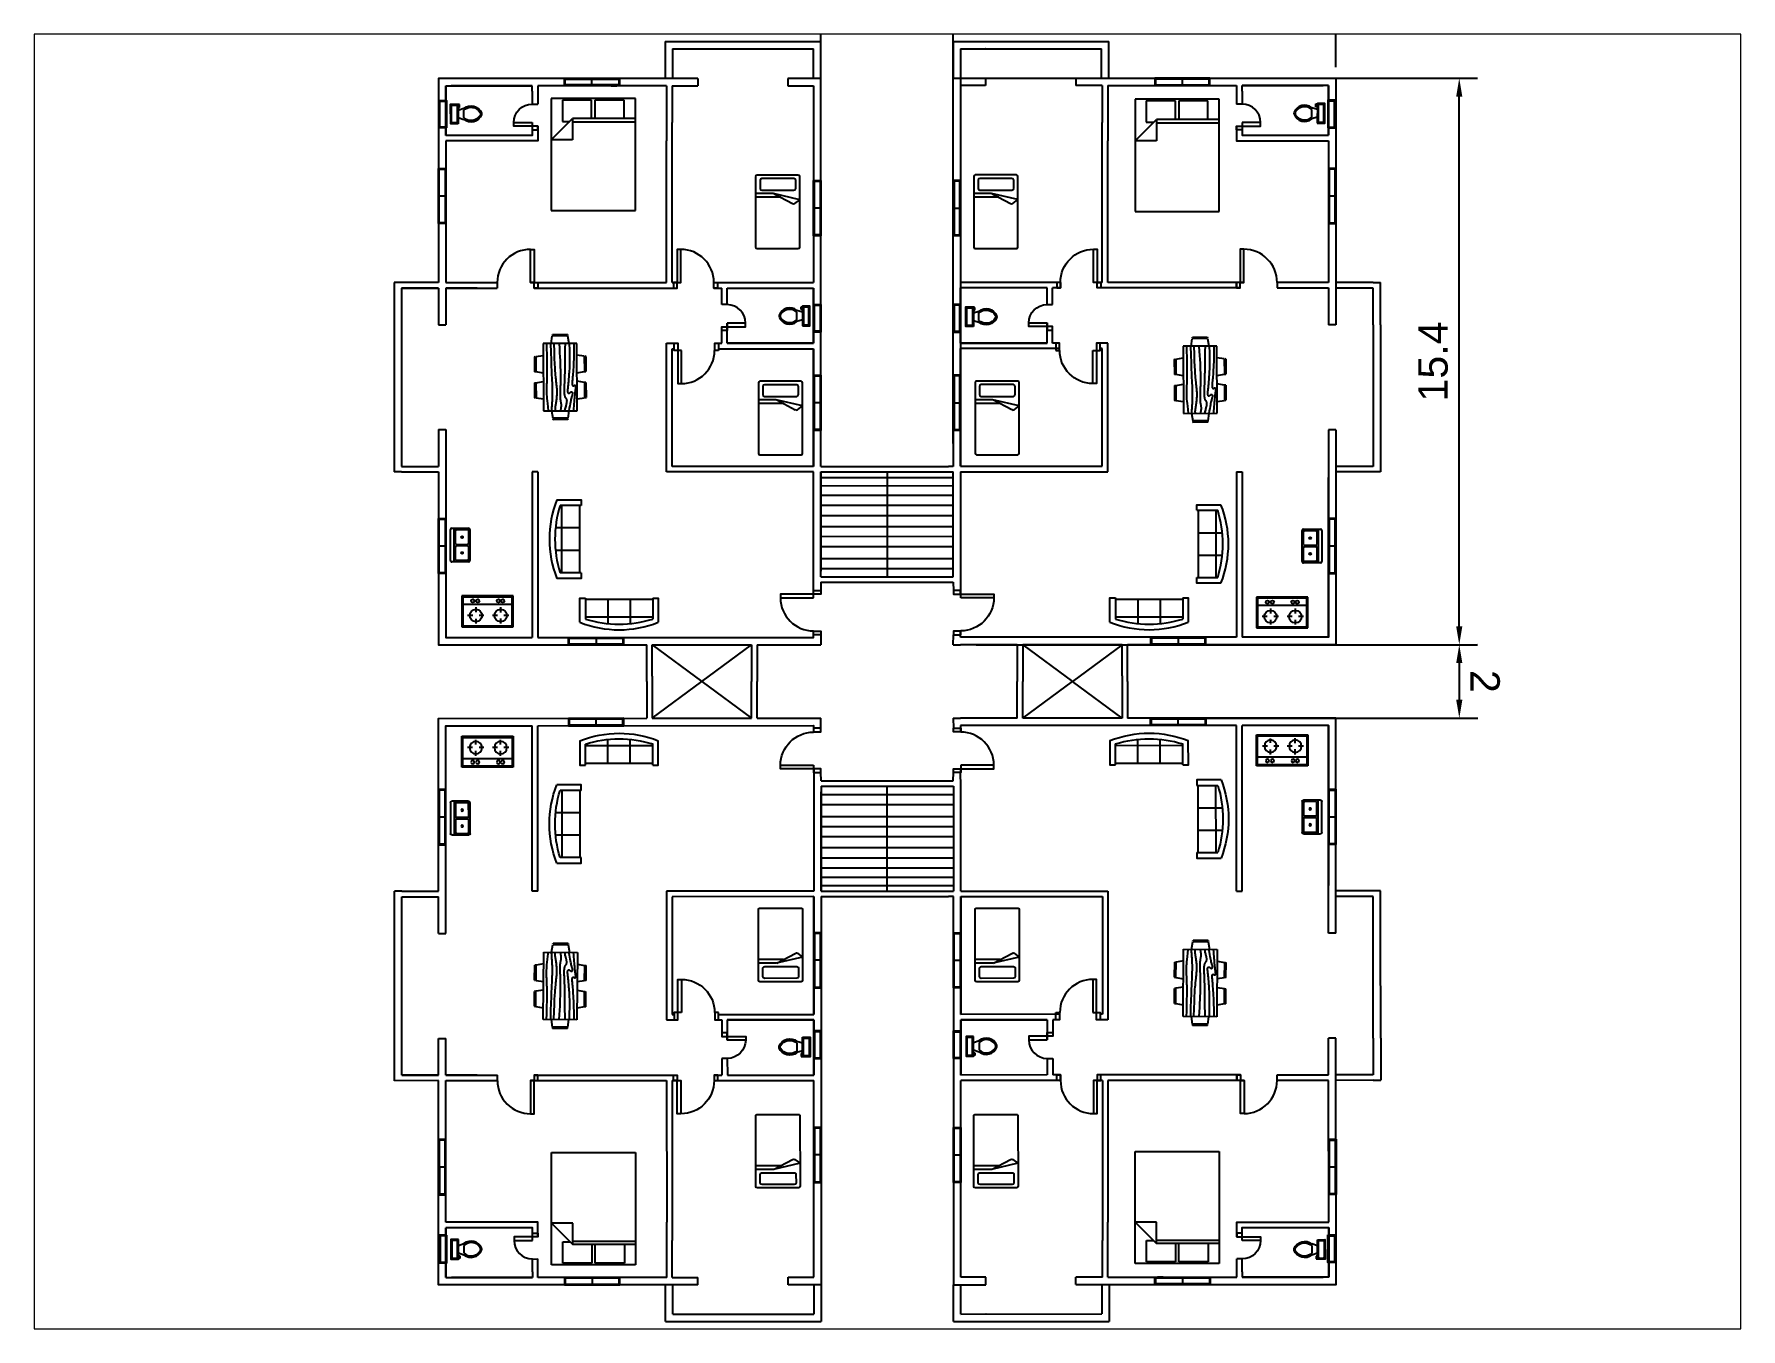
# Paper-space layout 'Layout1' of a CAD drawing. Header units: millimetres. Extents: x 26 to 231, y 20 to 176.
# The model-space entities are those that its viewports show. They can reach past a viewport. Long polylines and large blocks are cut down to what shows.
import ezdxf

# ---------------------------------------------------------------- set-up
doc = ezdxf.new("R2010")
doc.units = ezdxf.units.MM
doc.layers.add('Door', color=6, linetype='Continuous')
doc.layers.add('Window', color=30, linetype='Continuous')
doc.styles.get("Standard").update_dxf_attribs({"font": 'arial.ttf'})
doc.dimstyles.new('ISO-25', dxfattribs={"dimtxt": 2.5, "dimasz": 2.5, "dimexe": 1.25, "dimexo": 0.625, "dimtad": 1, "dimdsep": 46, "dimtxsty": 'Standard', "dimcen": 2.5, "dimadec": 0, "dimazin": 0, "dimtfac": 1, "dimtmove": 0, "dimatfit": 3, "dimfxl": 1, "dimarcsym": 0})

psp = doc.layouts.get("Layout1")

msp = doc.modelspace()

# ---------------------------------------------------------------- blocks, each defined once
blk = doc.blocks.new('door 1')
at = {"layer": 'Door'}
for points in [[(-1, 1.05), (-1.1, 1.05), (-1.1, 0.15), (-1, 0.15)], [(-1.1, 0.15), (-1.2, 0.15), (-1.2, 0), (-1.1, 0)], [(-0.1, 0.15), (0, 0.15), (0, 0), (-0.1, 0)]]:
    blk.add_lwpolyline(points, close=True, dxfattribs=at)
blk.add_arc((-1, 0.15), 0.9, 0, 90, dxfattribs=at)
blk = doc.blocks.new('door1')
at = {"layer": 'Door'}
for points in [[(-0.2, 0.2), (-0.1, 0.2), (-0.1, 1.1), (-0.2, 1.1)], [(-1.205, 0.2), (-1.105, 0.2), (-1.105, 0), (-1.205, 0)], [(-0.1, 0.2), (0, 0.2), (0, 0), (-0.1, 0)]]:
    blk.add_lwpolyline(points, close=True, dxfattribs=at)
blk.add_arc((-0.2, 0.2), 0.9, 90, 180, dxfattribs=at)
blk = doc.blocks.new('door 2')
at = {"xscale": -1}
blk.add_blockref('door1', (-1.205, 0), dxfattribs=at)
blk = doc.blocks.new('b door')
at = {"layer": 'Door'}
for points in [[(-0.2, 0.15), (-0.1, 0.15), (-0.1, 0.65), (-0.2, 0.65)], [(-0.1, 0.15), (0, 0.15), (0, 0), (-0.1, 0)]]:
    blk.add_lwpolyline(points, close=True, dxfattribs=at)
blk.add_arc((-0.2, 0.15), 0.5, 90, 180, dxfattribs=at)
blk = doc.blocks.new('window')
at = {"layer": 'Window'}
for points in [[(-1.5, 0.2), (0, 0.2), (0, 0), (-1.5, 0)], [(-1.48, 0.18), (-0.02, 0.18), (-0.02, 0.02), (-1.48, 0.02)]]:
    blk.add_lwpolyline(points, close=True, dxfattribs=at)
blk.add_lwpolyline([(-0.75, 0.02), (-0.75, 0.18)], dxfattribs=at)
blk = doc.blocks.new('window 1')
blk.add_blockref('window', (0, 0))
blk = doc.blocks.new('small window')
at = {"layer": 'Window'}
for points in [[(0, -0.75), (-0.2, -0.75), (-0.2, 0), (0, 0)], [(-0.02, -0.73), (-0.18, -0.73), (-0.18, -0.02), (-0.02, -0.02)]]:
    blk.add_lwpolyline(points, close=True, dxfattribs=at)
blk = doc.blocks.new('Bed - Queen')
at = {"linetype": 'Continuous'}
for p, q in [((0, -80.00003), (0, 0)), ((0, 0), (59.99999, 0)), ((59.99999, 0), (59.99999, -80.00003)), ((7.99999, -1.2), (28.79998, -1.2)), ((7.99999, -14.4), (7.99999, -1.2)), ((28.79998, -1.2), (28.79998, -14.4)), ((31.19999, -1.2), (51.99999, -1.2)), ((31.19999, -14.4), (31.19999, -1.2)), ((51.99999, -1.2), (51.99999, -16.4)), ((0, -14.4), (44.8, -14.4)), ((44.8, -16.8), (0, -16.8)), ((59.99999, -29.6), (44.8, -14.4)), ((44.8, -14.4), (44.8, -29.6)), ((51.99999, -16.4), (46.79936, -16.4)), ((44.8, -29.6), (59.99999, -29.6)), ((59.99999, -80.00003), (0, -80.00003))]:
    blk.add_line(p, q, dxfattribs=at)
blk = doc.blocks.new('Dining Set - 36 x 72 in.')
at = {"linetype": 'Continuous'}
for p, q in [((-22.2343, 26.00059), (-23.4847, 17.99762)), ((-22.2304, 26), (-5.7608, 26)), ((-22, 27.5), (-22.1562, 26.50042)), ((-5.8416, 26.5), (-22.1534, 26.5)), ((-22, 27.5), (-6, 27.5)), ((-5.8437, 26.49966), (-6, 27.5)), ((-4.5152, 17.99762), (-5.7655, 25.99926)), ((5.7657, 26.00059), (4.5153, 17.99762)), ((5.7696, 26), (22.2392, 26)), ((6, 27.5), (5.8438, 26.50042)), ((22.1584, 26.5), (5.8466, 26.5)), ((6, 27.5), (22, 27.5)), ((22.1563, 26.49966), (22, 27.5)), ((23.4848, 17.99762), (22.2345, 25.99926)), ((-45.5, 8), (-44.5004, 8.15617)), ((-45.5, 8), (-45.5, -8)), ((-44.5, -8.15843), (-44.5, 8.15338)), ((-44.0006, 8.23428), (-35.9976, 9.48474)), ((-44, 8.23041), (-44, -8.23915)), ((36, 18), (-36, 18)), ((-36, 18), (-36, -18)), ((44.0006, 8.23428), (35.9976, 9.48474)), ((36, -18), (36, 18)), ((44, 8.23041), (44, -8.23915)), ((44.5, -8.15843), (44.5, 8.15338)), ((45.5, 8), (44.5005, 8.15617)), ((45.5, 8), (45.5, -8)), ((-44.4997, -8.15631), (-45.5, -8)), ((-35.9976, -9.48476), (-43.9993, -8.2345)), ((-36, -18), (36, -18)), ((-22.2343, -26.0006), (-23.4847, -17.99762)), ((-4.5152, -17.99762), (-5.7655, -25.99928)), ((5.7657, -26.0006), (4.5153, -17.99762)), ((23.4848, -17.99762), (22.2345, -25.99928)), ((35.9976, -9.48476), (43.9993, -8.2345)), ((44.4997, -8.15631), (45.5, -8)), ((-22.2304, -26), (-5.7608, -26)), ((-22, -27.5), (-22.1562, -26.50044)), ((-5.8416, -26.5), (-22.1534, -26.5)), ((-22, -27.5), (-6, -27.5)), ((-5.8437, -26.49967), (-6, -27.5)), ((5.7696, -26), (22.2392, -26)), ((6, -27.5), (5.8438, -26.50044)), ((22.1584, -26.5), (5.8466, -26.5)), ((6, -27.5), (22, -27.5)), ((22.1563, -26.49967), (22, -27.5))]:
    blk.add_line(p, q, dxfattribs=at)
for points in [[(-36, 15), (-31.1772, 14.97754), (-26.8079, 14.91406), (-22.8538, 14.81543), (-19.276, 14.6875), (-16.0362, 14.53613), (-13.0957, 14.36718), (-10.4159, 14.18652), (-7.9583, 14), (-5.6904, 13.81315), (-3.6035, 13.63021), (-1.6954, 13.45508), (0.0365, 13.29166), (1.5945, 13.14388), (2.9811, 13.01562), (4.1988, 12.9108), (5.25, 12.83333), (6.1393, 12.78613), (6.8802, 12.76823), (7.4883, 12.77767), (7.9792, 12.8125), (8.3685, 12.87077), (8.6719, 12.95052), (8.9049, 13.0498), (9.0833, 13.16666), (9.2205, 13.29899), (9.3216, 13.44401), (9.3895, 13.59879), (9.4271, 13.76041), (9.4373, 13.92594), (9.4232, 14.09245), (9.3875, 14.257), (9.3333, 14.41666), (9.2638, 14.56917), (9.1836, 14.71484), (9.0975, 14.85465), (9.0104, 14.98958), (8.9272, 15.1206), (8.8529, 15.2487), (8.7922, 15.37483), (8.75, 15.5), (8.7305, 15.62467), (8.7344, 15.74739), (8.7617, 15.86621), (8.8125, 15.97916), (8.8867, 16.08431), (8.9844, 16.17968), (9.1055, 16.26334), (9.25, 16.33333), (9.4189, 16.38802), (9.6172, 16.42708), (9.8506, 16.45052), (10.125, 16.45833), (10.4463, 16.45052), (10.8203, 16.42708), (11.2529, 16.38802), (11.75, 16.33333), (12.3184, 16.26318), (12.9694, 16.17838), (13.7151, 16.07991), (14.5677, 15.96875), (15.5395, 15.84586), (16.6426, 15.71224), (17.8893, 15.56884), (19.2917, 15.41666), (20.859, 15.25667), (22.5879, 15.08984), (24.4721, 14.91715), (26.5052, 14.73958), (28.6809, 14.5581), (30.9929, 14.3737), (33.4347, 14.18733), (36, 14)], [(-36, 10), (-28.9766, 10.14274), (-23.1725, 10.20442), (-18.4241, 10.19775), (-14.5677, 10.13541), (-11.4399, 10.03011), (-8.877, 9.89453), (-6.7154, 9.74137), (-4.7917, 9.58333), (-2.9698, 9.43082), (-1.2246, 9.28515), (0.4415, 9.14534), (2.026, 9.01041), (3.5266, 8.87939), (4.9408, 8.7513), (6.266, 8.62516), (7.5, 8.5), (8.6411, 8.37549), (9.6914, 8.2539), (10.6538, 8.13818), (11.5312, 8.03125), (12.3267, 7.93603), (13.043, 7.85547), (13.6831, 7.79248), (14.25, 7.75), (14.7471, 7.7303), (15.1797, 7.73307), (15.5537, 7.75732), (15.875, 7.80208), (16.1494, 7.86637), (16.3828, 7.94922), (16.5811, 8.04964), (16.75, 8.16666), (16.8944, 8.29915), (17.0143, 8.44531), (17.1089, 8.60319), (17.1771, 8.77083), (17.218, 8.94629), (17.2305, 9.1276), (17.2137, 9.31282), (17.1667, 9.5), (17.0895, 9.6875), (16.987, 9.875), (16.8649, 10.0625), (16.7292, 10.25), (16.5856, 10.4375), (16.4401, 10.625), (16.2985, 10.8125), (16.1667, 11), (16.05, 11.18733), (15.9518, 11.3737), (15.8752, 11.5581), (15.8229, 11.73958), (15.798, 11.91715), (15.8034, 12.08984), (15.842, 12.25667), (15.9167, 12.41666), (16.0295, 12.56836), (16.1784, 12.70833), (16.3605, 12.83268), (16.5729, 12.9375), (16.8127, 13.01888), (17.0768, 13.07291), (17.3625, 13.0957), (17.6667, 13.08333), (17.9894, 13.03312), (18.3418, 12.94726), (18.7382, 12.82918), (19.1927, 12.68229), (19.7195, 12.51001), (20.3327, 12.31575), (21.0465, 12.10294), (21.875, 11.875), (22.8357, 11.63354), (23.959, 11.37304), (25.2786, 11.08618), (26.8282, 10.76562), (28.6414, 10.40405), (30.752, 9.99414), (33.1936, 9.52856), (36, 9)], [(-36, 5.5), (-30.7157, 5.3348), (-26.069, 5.20963), (-21.9946, 5.11767), (-18.4271, 5.05208), (-15.3009, 5.00602), (-12.5508, 4.97265), (-10.1112, 4.94515), (-7.9167, 4.91666), (-5.909, 4.88167), (-4.0586, 4.83984), (-2.3429, 4.79215), (-0.7396, 4.73958), (0.7739, 4.6831), (2.22, 4.6237), (3.6213, 4.56233), (5, 4.5), (6.373, 4.43782), (7.7344, 4.3776), (9.0723, 4.32129), (10.375, 4.27083), (11.6309, 4.22819), (12.8281, 4.19531), (13.9551, 4.17415), (15, 4.16666), (15.954, 4.17448), (16.819, 4.19791), (17.6001, 4.23698), (18.3021, 4.29166), (18.9299, 4.36198), (19.4883, 4.44791), (19.9823, 4.54948), (20.4167, 4.66666), (20.7969, 4.79899), (21.1302, 4.94401), (21.4245, 5.09879), (21.6875, 5.26041), (21.9271, 5.42594), (22.1511, 5.59245), (22.3672, 5.757), (22.5834, 5.91666), (22.8065, 6.06868), (23.0404, 6.21093), (23.2879, 6.34147), (23.5521, 6.45833), (23.8358, 6.55957), (24.142, 6.64323), (24.4735, 6.70735), (24.8334, 6.75), (25.2235, 6.76969), (25.642, 6.76692), (26.0858, 6.74267), (26.5521, 6.69791), (27.0379, 6.63362), (27.5404, 6.55078), (28.0565, 6.45036), (28.5834, 6.33333), (29.1242, 6.19987), (29.7071, 6.04687), (30.3661, 5.87044), (31.1354, 5.66666), (32.0493, 5.43164), (33.142, 5.16146), (34.4475, 4.85221), (36, 4.5)], [(-36, -1), (-30.7915, -0.6591), (-26.0195, -0.38216), (-21.6519, -0.16284), (-17.6563, 0.00521), (-14.0005, 0.12833), (-10.6523, 0.21289), (-7.5796, 0.26522), (-4.75, 0.29166), (-2.134, 0.29793), (0.2878, 0.28711), (2.5317, 0.26163), (4.6146, 0.22396), (6.5529, 0.17651), (8.3633, 0.12174), (10.0623, 0.06209), (11.6667, 0), (13.1899, -0.06201), (14.6341, -0.1211), (15.9982, -0.17432), (17.2813, -0.21875), (18.4823, -0.25147), (19.6003, -0.26953), (20.6343, -0.27002), (21.5834, -0.25), (22.4481, -0.20768), (23.2357, -0.14584), (23.9549, -0.06836), (24.6146, 0.02083), (25.2235, 0.11784), (25.7904, 0.21875), (26.3241, 0.31966), (26.8334, 0.41666), (27.3265, 0.50618), (27.8099, 0.58593), (28.2894, 0.65397), (28.7709, 0.70833), (29.2601, 0.74707), (29.763, 0.76823), (30.2855, 0.76985), (30.8334, 0.75), (31.4088, 0.70784), (31.9994, 0.64713), (32.589, 0.57275), (33.1615, 0.48958), (33.7008, 0.4025), (34.1908, 0.3164), (34.6153, 0.23616), (34.9584, 0.16666), (35.2099, 0.11165), (35.3848, 0.07031), (35.504, 0.04069), (35.5886, 0.02083), (35.6594, 0.00879), (35.7377, 0.0026), (35.8442, 0.00032), (36, 0)], [(-36, -6.5), (-27.1843, -6.31267), (-20.084, -6.1263), (-14.469, -5.9419), (-10.1094, -5.76042), (-6.7752, -5.58285), (-4.2363, -5.41016), (-2.2629, -5.24333), (-0.625, -5.08334), (0.8708, -4.93099), (2.2715, -4.78646), (3.5872, -4.64974), (4.8281, -4.52084), (6.0046, -4.39974), (7.127, -4.28646), (8.2053, -4.18099), (9.25, -4.08334), (10.2705, -3.99382), (11.2734, -3.91407), (12.2647, -3.84603), (13.25, -3.79167), (14.2354, -3.75293), (15.2266, -3.73177), (16.2295, -3.73015), (17.25, -3.75), (18.2912, -3.79248), (19.3451, -3.85547), (20.4009, -3.93604), (21.4479, -4.03125), (22.4754, -4.13819), (23.4727, -4.25391), (24.4289, -4.37549), (25.3334, -4.5), (26.1785, -4.62492), (26.9694, -4.74935), (27.7145, -4.87281), (28.4219, -4.99479), (29.1, -5.11483), (29.7572, -5.23242), (30.4016, -5.34709), (31.0417, -5.45834), (31.6837, -5.56437), (32.3262, -5.65821), (32.9658, -5.73153), (33.599, -5.77604), (34.2224, -5.78345), (34.8327, -5.74545), (35.4264, -5.65373), (36, -5.5)], [(-36, -10), (-26.4022, -9.81299), (-18.4675, -9.62891), (-11.9839, -9.45069), (-6.7396, -9.28125), (-2.5226, -9.12354), (0.8789, -8.98047), (3.6769, -8.85498), (6.0833, -8.75), (8.2767, -8.66765), (10.3021, -8.60677), (12.1712, -8.56543), (13.8958, -8.54167), (15.4876, -8.53353), (16.9583, -8.53907), (18.3197, -8.55632), (19.5834, -8.58334), (20.7616, -8.61841), (21.8685, -8.66081), (22.9188, -8.71004), (23.9271, -8.76563), (24.9081, -8.82707), (25.8763, -8.89388), (26.8465, -8.96558), (27.8334, -9.04167), (28.8474, -9.12118), (29.8828, -9.20117), (30.93, -9.27824), (31.9792, -9.34896), (33.0205, -9.40991), (34.0443, -9.45768), (35.0407, -9.48885), (36, -9.5)], [(-36, -14.5), (-30.0881, -14.33513), (-25.0332, -14.21224), (-20.7312, -14.12647), (-17.0781, -14.07292), (-13.97, -14.04671), (-11.3027, -14.04297), (-8.9724, -14.05681), (-6.875, -14.08334), (-4.9224, -14.11833), (-3.0905, -14.16016), (-1.3709, -14.20785), (0.2448, -14.26042), (1.7647, -14.3169), (3.1973, -14.3763), (4.5507, -14.43767), (5.8333, -14.5), (7.0554, -14.5621), (8.235, -14.62175), (9.3922, -14.67652), (10.5469, -14.72396), (11.7192, -14.76164), (12.929, -14.78711), (14.1965, -14.79794), (15.5417, -14.79167), (16.9933, -14.76424), (18.6152, -14.70508), (20.4804, -14.60197), (22.6615, -14.44271), (25.2312, -14.21509), (28.2624, -13.9069), (31.8277, -13.50594), (36, -13)]]:
    blk.add_lwpolyline(points, dxfattribs=at)
blk = doc.blocks.new('Toilet - top')
for p, q in [((-10, -8.5), (-8, -8.5)), ((-10, -9.5), (-10, -8.5)), ((-7, -9.5), (-10, -9.5)), ((-8, -8.5), (-8, -8)), ((-7, -8), (-7, -9.5)), ((-4, -8), (-6, -14)), ((4, -14), (-4, -14)), ((4, -8), (6, -14)), ((9.5, -6), (9.5, -2))]:
    blk.add_line(p, q)
blk.add_lwpolyline([(10.5, -8), (10.5, 0), (-10.5, 0), (-10.5, -8)], close=True)
for points in [[(-9.5, -2), (-9.5, -6)], [(8.5, -1), (-8.5, -1)], [(-8.5, -7), (8.5, -7)]]:
    blk.add_lwpolyline(points)
for centre, radius, start, end in [((-8.6, -1.9), 0.884, 81.8699, 188.1301), ((-8.6, -6.1), 0.884, 171.8699, 278.1301), ((3.5, -21.6), 12.2, 141.4691, 247.9714), ((4.2, -21.8), 11.3, 136.3677, 238.9468), ((-3.5, -21.6), 12.2, 292.0284, 38.5307), ((-4.2, -21.8), 11.3, 301.053, 43.6321), ((8.6, -1.9), 0.884, 351.8699, 98.1301), ((8.6, -6.1), 0.884, 261.8699, 8.1301), ((0, -27.9), 4, 245.7318, 294.2682), ((0, -29), 4, 254.8605, 285.1395)]:
    blk.add_arc(centre, radius, start, end)
blk = doc.blocks.new('Sofa - Roundback 7 ft.')
at = {"linetype": 'Continuous'}
for p, q in [((-36.000027, -34), (-36.000027, -11.4696)), ((-35.999844, -13.3819), (35.9998, -13.3819)), ((-12.00002, -32.4421), (-12.00003, -6.5971)), ((11.99997, -32.4421), (11.99998, -6.5971)), ((35.99998, -34), (35.99998, -11.4696)), ((-36.000027, -32.4421), (35.99998, -32.4421))]:
    blk.add_line(p, q, dxfattribs=at)
for points in [[(-36.000027, -34), (-42.000027, -34), (-42.000027, -8)], [(41.99998, -8), (41.99998, -34), (35.99998, -34)]]:
    blk.add_lwpolyline(points, dxfattribs=at)
for centre, radius, start, end in [((0, -114.25), 114.25, 68.43141, 111.5686), ((-0.00001, -127.1968), 121.1968, 72.72033, 107.2797)]:
    blk.add_arc(centre, radius, start, end, dxfattribs=at)
blk = doc.blocks.new('A$C22576C64')
at = {"linetype": 'ByBlock'}
for p, q in [((0, 1.96), (0, 0.04)), ((1.16, 2), (0.04, 2)), ((1.2, 0.04), (1.2, 1.96)), ((0.04, 0), (1.16, 0))]:
    blk.add_line(p, q, dxfattribs=at)
for p, q in [((0.118, 1.857), (0.118, 1.637)), ((1.041, 1.907), (0.168, 1.907)), ((1.091, 1.637), (1.091, 1.857)), ((0.483, 1.497), (0, 1.497)), ((0.68, 1.396), (0, 1.396)), ((0.168, 1.587), (1.041, 1.587)), ((1.2, 1.329), (0.483, 1.497)), ((0.5, 1.491), (1, 1.228)), ((1.062, 1.226), (1.2, 1.329))]:
    blk.add_line(p, q)
for centre, start, end in [((0.04, 1.96), 90, 180), ((1.16, 1.96), 0, 90), ((0.04, 0.04), 180, 270), ((1.16, 0.04), 270, 0)]:
    blk.add_arc(centre, 0.04, start, end, dxfattribs=at)
for centre, start, end in [((0.168, 1.857), 90, 180), ((1.041, 1.857), 0, 90), ((0.168, 1.637), 180, 270), ((1.041, 1.637), 270, 0), ((1.033, 1.266), 228.6958, 306.7579)]:
    blk.add_arc(centre, 0.05, start, end)
blk = doc.blocks.new('A$C4D6F0AA3')
for p, q in [((700, 420), (0, 420)), ((0, 420), (0, 0)), ((685, 405), (15, 405)), ((15, 405), (15, 15)), ((58, 266), (129, 266)), ((171, 308), (171, 373)), ((214, 266), (280, 266)), ((397, 266), (463, 266)), ((507, 310), (507, 373)), ((551, 266), (619, 266)), ((685, 15), (685, 405)), ((700, 0), (700, 420)), ((15, 115), (685, 115)), ((15, 15), (685, 15)), ((171, 154), (171, 224)), ((507, 154), (507, 222)), ((0, 0), (700, 0))]:
    blk.add_line(p, q)
for centre, radius in [((171, 266), 84.8), ((507, 266), 84.8), ((143, 68), 22.6), ((202, 68), 22.6), ((482, 68), 22.6), ((550, 68), 22.6)]:
    blk.add_circle(centre, radius)
blk = doc.blocks.new('Sink-double - 36 in top')
for p, q in [((-18, -4), (18, -4)), ((-0.75, -18.5), (-0.75, -6.5)), ((0.75, -6.5), (0.75, -18.5))]:
    blk.add_line(p, q)
for points in [[(-16.5, 0), (16.5, 0)], [(-18, -19.5), (-18, -1.5)], [(-16.5, -18.5), (-16.5, -6.5)], [(-15.5, -5.5), (-1.75, -5.5)], [(1.75, -5.5), (15.5, -5.5)], [(16.5, -6.5), (16.5, -18.5)], [(18, -1.5), (18, -19.5)], [(16.5, -21), (-16.5, -21)], [(-1.75, -19.5), (-15.5, -19.5)], [(15.5, -19.5), (1.75, -19.5)]]:
    blk.add_lwpolyline(points)
for centre, radius in [((-8.5, -12.5), 1), ((-8.5, -12.5), 0.5), ((8.5, -12.5), 1), ((8.5, -12.5), 0.5)]:
    blk.add_circle(centre, radius)
for centre, radius, start, end in [((-16.5, -1.5), 1.5, 90, 180), ((16.5, -1.5), 1.5, 0, 90), ((-15.5, -6.5), 1, 90, 180), ((-1.75, -6.5), 1, 0, 90), ((1.75, -6.5), 1, 90, 180), ((15.5, -6.5), 1, 0, 90), ((-16.5, -19.5), 1.5, 180, 270), ((-15.5, -18.5), 1, 180, 270), ((-1.75, -18.5), 1, 270, 0), ((1.75, -18.5), 1, 180, 270), ((15.5, -18.5), 1, 270, 0), ((16.5, -19.5), 1.5, 270, 0)]:
    blk.add_arc(centre, radius, start, end)
blk = doc.blocks.new('*D19')
at = {"color": 0, "lineweight": -2, "transparency": 16777216}
for p, q in [((11.836, 6.105), (11.836, 18.911)), ((15.433, 6.106), (15.433, 18.911)), ((12.336, 18.411), (14.933, 18.411))]:
    blk.add_line(p, q, dxfattribs=at)
at = {"color": 0, "transparency": 16777216}
for points in [[(12.336, 18.495), (12.336, 18.328), (11.836, 18.411)], [(14.933, 18.495), (14.933, 18.328), (15.433, 18.411)]]:
    blk.add_solid(points, dxfattribs=at)
at = {"layer": 'Defpoints', "color": 0, "transparency": 16777216}
for p in [(15.433, 18.411), (11.836, 5.48), (15.433, 5.481)]:
    blk.add_point(p, dxfattribs=at)
at = {"color": 0, "transparency": 16777216, "insert": (13.634, 19.12), "char_height": 0.8, "attachment_point": 5}
blk.add_mtext('3.6', dxfattribs=at)
blk = doc.blocks.new('*D20')
at = {"color": 0, "lineweight": -2, "transparency": 16777216}
for p, q in [((20.794, 0.633), (29.687, 0.635)), ((29.187, 0.135), (29.187, -0.865)), ((20.794, -1.366), (29.688, -1.365))]:
    blk.add_line(p, q, dxfattribs=at)
at = {"color": 0, "transparency": 16777216}
for points in [[(29.271, 0.135), (29.104, 0.135), (29.187, 0.635)], [(29.271, -0.865), (29.104, -0.865), (29.188, -1.365)]]:
    blk.add_solid(points, dxfattribs=at)
at = {"layer": 'Defpoints', "color": 0, "transparency": 16777216}
for p in [(20.169, 0.633), (20.169, -1.367), (29.188, -1.365)]:
    blk.add_point(p, dxfattribs=at)
at = {"color": 0, "transparency": 16777216, "insert": (29.889, -0.365), "char_height": 0.8, "attachment_point": 5, "rotation": 270.0102}
blk.add_mtext('2', dxfattribs=at)
blk = doc.blocks.new('*D21')
at = {"color": 0, "lineweight": -2, "transparency": 16777216}
for p, q in [((16.058, 16.033), (29.687, 16.033)), ((29.187, 1.133), (29.187, 15.533)), ((16.058, 0.633), (29.687, 0.633))]:
    blk.add_line(p, q, dxfattribs=at)
at = {"color": 0, "transparency": 16777216}
for points in [[(29.103, 15.533), (29.27, 15.533), (29.187, 16.033)], [(29.103, 1.133), (29.27, 1.133), (29.187, 0.633)]]:
    blk.add_solid(points, dxfattribs=at)
at = {"layer": 'Defpoints', "color": 0, "transparency": 16777216}
for p in [(15.433, 16.033), (29.187, 16.033), (15.433, 0.633)]:
    blk.add_point(p, dxfattribs=at)
at = {"color": 0, "transparency": 16777216, "insert": (28.478, 8.333), "char_height": 0.8, "attachment_point": 5, "rotation": 90}
blk.add_mtext('15.4', dxfattribs=at)
blk = doc.blocks.new('*D22')
at = {"color": 0, "lineweight": -2, "transparency": 16777216}
for p, q in [((15.433, 16.333), (15.433, 18.894)), ((25.833, 16.333), (25.833, 18.894)), ((15.933, 18.394), (25.333, 18.394))]:
    blk.add_line(p, q, dxfattribs=at)
at = {"color": 0, "transparency": 16777216}
for points in [[(15.933, 18.477), (15.933, 18.31), (15.433, 18.394)], [(25.333, 18.477), (25.333, 18.31), (25.833, 18.394)]]:
    blk.add_solid(points, dxfattribs=at)
at = {"layer": 'Defpoints', "color": 0, "transparency": 16777216}
for p in [(25.833, 18.394), (15.433, 16.033), (25.833, 16.033)]:
    blk.add_point(p, dxfattribs=at)
at = {"color": 0, "transparency": 16777216, "insert": (20.633, 19.102), "char_height": 0.8, "attachment_point": 5}
blk.add_mtext('10.4', dxfattribs=at)

# ---------------------------------------------------------------- dimensions: what is measured, and where the dimension line sits
for base, p1, p2, override, picture, middle in [((15.433, 18.411), (11.836, 5.48), (15.433, 5.481), {"dimtxt": 0.8, "dimasz": 0.5, "dimexe": 0.5, "dimexo": 0.625, "dimgap": 0.3}, '*D19', (13.634, 19.12)), ((25.833, 18.394), (15.433, 16.033), (25.833, 16.033), {"dimtxt": 0.8, "dimasz": 0.5, "dimexe": 0.5, "dimexo": 0.3, "dimgap": 0.3}, '*D22', (20.633, 19.102))]:
    dim = msp.add_linear_dim(base=base, p1=p1, p2=p2, dimstyle='ISO-25', override=override)
    dim.commit()
    dim.dimension.update_dxf_attribs({"geometry": picture, "text_midpoint": middle})
dim = msp.add_linear_dim(base=(29.187, 16.033), p1=(15.433, 0.633), p2=(15.433, 16.033), angle=90, dimstyle='ISO-25', override={"dimtxt": 0.8, "dimasz": 0.5, "dimexe": 0.5, "dimexo": 0.625, "dimgap": 0.3})
dim.commit()
dim.dimension.update_dxf_attribs({"geometry": '*D21', "text_midpoint": (28.478, 8.333)})
dim = msp.add_aligned_dim(p1=(20.169, 0.633), p2=(20.169, -1.367), distance=9.018, dimstyle='ISO-25', override={"dimtxt": 0.8, "dimasz": 0.5, "dimexe": 0.5, "dimexo": 0.625, "dimgap": 0.3})
dim.commit()
dim.dimension.update_dxf_attribs({"geometry": '*D20', "text_midpoint": (29.889, -0.365)})

# ---------------------------------------------------------------- linework, layer by layer
for p, q in [((7.602, 17.031), (7.602, 16.031)), ((7.602, 17.031), (11.836, 17.031)), ((7.802, 16.831), (7.802, 16.031)), ((7.802, 16.831), (11.636, 16.831)), ((11.636, 16.031), (11.636, 16.831)), ((11.836, 16.031), (11.836, 17.031)), ((15.433, 17.033), (15.433, 16.033)), ((15.433, 17.033), (19.662, 17.031)), ((15.633, 16.833), (15.633, 16.033)), ((15.633, 16.833), (19.462, 16.831)), ((15.633, 16.833), (15.633, 5.483)), ((16.317, 16.833), (16.312, 16.833)), ((19.462, 16.031), (19.462, 16.831)), ((19.662, 16.031), (19.662, 17.031)), ((1.636, 15.831), (1.786, 15.831)), ((3.986, 15.681), (3.986, 15.831)), ((6.136, 15.831), (6.286, 15.831)), ((7.636, 15.831), (6.286, 15.831)), ((7.636, 15.831), (7.636, 14.481)), ((7.786, 15.831), (8.486, 15.831)), ((7.786, 15.831), (7.786, 14.981)), ((8.486, 16.031), (8.486, 15.831)), ((10.936, 16.031), (10.936, 15.831)), ((10.936, 15.831), (11.636, 15.831)), ((11.636, 15.831), (11.636, 14.981)), ((15.633, 15.833), (15.633, 14.983)), ((16.312, 15.833), (15.633, 15.833)), ((16.312, 16.033), (16.312, 15.833)), ((18.762, 16.033), (18.762, 15.833)), ((19.483, 15.833), (18.762, 15.833)), ((19.483, 15.833), (19.483, 14.983)), ((19.633, 15.833), (20.983, 15.833)), ((19.633, 15.833), (19.633, 14.483)), ((21.133, 15.833), (20.983, 15.833)), ((23.283, 15.683), (23.283, 15.833)), ((25.633, 15.833), (25.483, 15.833)), ((3.986, 15.331), (4.136, 15.331)), ((23.283, 15.333), (23.133, 15.333)), ((7.786, 14.981), (7.786, 14.831)), ((11.636, 14.981), (11.636, 14.831)), ((15.633, 14.983), (15.633, 14.833)), ((19.483, 14.983), (19.483, 14.833)), ((1.786, 14.481), (1.636, 14.481)), ((7.636, 14.481), (7.636, 14.331)), ((7.786, 10.481), (7.786, 14.831)), ((11.636, 14.831), (11.636, 10.481)), ((15.633, 14.833), (15.633, 10.483)), ((19.483, 10.483), (19.483, 14.833)), ((19.633, 14.483), (19.633, 14.333)), ((25.483, 14.483), (25.633, 14.483)), ((7.636, 10.481), (7.636, 14.331)), ((19.633, 10.483), (19.633, 14.333)), ((1.436, 10.481), (0.236, 10.481)), ((0.236, 10.481), (0.236, 5.331)), ((1.436, 10.331), (0.436, 10.331)), ((0.436, 10.331), (0.436, 5.481)), ((1.636, 10.481), (3.036, 10.481)), ((2.486, 10.331), (1.636, 10.331)), ((1.636, 10.331), (2.486, 10.331)), ((2.486, 10.331), (2.636, 10.331)), ((2.636, 10.331), (3.036, 10.331)), ((3.036, 10.481), (3.036, 10.331)), ((3.936, 10.481), (7.636, 10.481)), ((4.036, 10.331), (7.636, 10.331)), ((7.636, 10.331), (7.925, 10.331)), ((7.786, 10.481), (8.025, 10.481)), ((8.925, 10.481), (11.636, 10.481)), ((8.925, 10.331), (9.136, 10.331)), ((9.136, 9.879), (9.136, 10.331)), ((9.286, 10.331), (11.636, 10.331)), ((9.286, 9.879), (9.286, 10.331)), ((11.636, 10.331), (11.636, 8.831)), ((18.343, 10.483), (15.633, 10.483)), ((17.983, 10.333), (15.633, 10.333)), ((15.633, 10.333), (15.633, 8.833)), ((17.983, 9.881), (17.983, 10.333)), ((18.343, 10.333), (18.133, 10.333)), ((18.133, 9.881), (18.133, 10.333)), ((19.483, 10.483), (19.243, 10.483)), ((19.633, 10.333), (19.343, 10.333)), ((23.333, 10.483), (19.633, 10.483)), ((23.233, 10.333), (19.633, 10.333)), ((23.133, 10.333), (23.133, 10.483)), ((25.633, 10.483), (24.233, 10.483)), ((24.233, 10.483), (24.233, 10.333)), ((24.233, 10.333), (25.633, 10.333)), ((26.847, 10.481), (25.847, 10.481)), ((26.847, 10.331), (25.847, 10.331)), ((26.847, 10.481), (27.047, 10.481)), ((26.847, 9.331), (26.847, 10.331)), ((27.047, 9.331), (27.047, 10.481)), ((9.286, 9.879), (9.136, 9.879)), ((17.983, 9.881), (18.133, 9.881)), ((1.436, 9.334), (1.636, 9.334)), ((9.286, 8.831), (9.286, 9.379)), ((17.983, 8.833), (17.983, 9.381)), ((18.133, 8.833), (18.133, 9.281)), ((25.833, 9.331), (25.633, 9.331)), ((26.847, 9.331), (26.847, 6.478)), ((27.047, 9.331), (27.047, 6.478)), ((7.636, 5.331), (7.636, 8.831)), ((7.636, 8.831), (7.942, 8.831)), ((7.636, 8.831), (7.942, 8.831)), ((8.947, 8.831), (9.136, 8.831)), ((9.136, 8.831), (9.136, 9.279)), ((11.636, 8.831), (9.286, 8.831)), ((9.286, 8.831), (11.636, 8.831)), ((15.633, 8.833), (17.983, 8.833)), ((17.983, 8.833), (15.633, 8.833)), ((18.321, 8.833), (18.133, 8.833)), ((19.633, 8.833), (19.326, 8.833)), ((19.633, 8.833), (19.326, 8.833)), ((19.633, 5.333), (19.633, 8.833)), ((7.786, 8.681), (7.842, 8.681)), ((7.786, 5.481), (7.786, 8.681)), ((9.047, 8.681), (11.636, 8.681)), ((11.636, 8.681), (11.636, 5.481)), ((15.633, 8.683), (15.633, 5.483)), ((18.321, 8.683), (15.633, 8.683)), ((19.483, 8.683), (19.426, 8.683)), ((19.483, 5.483), (19.483, 8.683)), ((1.436, 6.481), (1.636, 6.481)), ((15.433, 6.463), (15.433, 5.481)), ((25.833, 6.478), (25.633, 6.478)), ((27.047, 6.478), (27.047, 5.331)), ((0.436, 5.331), (0.236, 5.331)), ((0.436, 5.481), (1.436, 5.481)), ((0.436, 5.331), (1.436, 5.331)), ((1.636, 5.331), (1.636, 5.181)), ((4.136, 5.331), (3.986, 5.331)), ((3.986, 5.331), (3.986, 5.181)), ((3.986, 5.181), (3.986, 0.831)), ((4.136, 5.331), (4.136, 0.831)), ((11.636, 5.331), (7.636, 5.331)), ((11.636, 5.481), (7.786, 5.481)), ((11.836, 5.48), (15.299, 5.48)), ((11.836, 5.18), (11.836, 5.33)), ((11.836, 5.33), (15.433, 5.33)), ((11.836, 5.18), (15.433, 5.182)), ((13.636, 5.33), (13.636, 2.481)), ((15.433, 5.481), (15.299, 5.48)), ((15.433, 5.182), (15.433, 5.332)), ((15.633, 5.483), (19.483, 5.483)), ((15.633, 5.333), (19.633, 5.333)), ((15.633, 5.333), (15.633, 2.476)), ((23.133, 5.333), (23.133, 0.833)), ((23.133, 5.333), (23.283, 5.333)), ((23.283, 5.333), (23.283, 5.183)), ((23.283, 5.183), (23.283, 0.833)), ((25.633, 5.333), (25.633, 5.183)), ((25.633, 0.833), (25.633, 5.183)), ((26.847, 5.481), (25.833, 5.481)), ((27.047, 5.331), (25.833, 5.331)), ((11.836, 4.955), (15.433, 4.957)), ((11.836, 4.699), (15.433, 4.7)), ((11.836, 4.424), (15.433, 4.425)), ((11.836, 4.142), (15.433, 4.144)), ((11.836, 3.848), (15.433, 3.85)), ((11.836, 3.848), (15.433, 3.85)), ((11.836, 3.578), (15.433, 3.58)), ((11.836, 3.3), (15.433, 3.302)), ((11.836, 2.972), (15.433, 2.974)), ((11.836, 2.332), (11.834, 2.106)), ((11.836, 2.703), (15.433, 2.705)), ((11.836, 2.48), (15.433, 2.482)), ((15.433, 2.482), (15.433, 2.632)), ((15.433, 2.33), (15.435, 2.108)), ((15.633, 2.476), (15.633, 2.108)), ((7.25, 0.631), (8.6, -0.369)), ((8.6, -0.369), (9.95, 0.631)), ((11.834, 0.901), (11.836, 0.631)), ((15.433, 0.633), (15.435, 0.903)), ((15.433, 0.633), (15.629, 0.633)), ((17.169, 0.633), (15.629, 0.633)), ((20.797, 0.833), (15.633, 0.833)), ((17.319, 0.633), (18.669, -0.367)), ((20.019, 0.633), (18.669, -0.367)), ((20.817, 0.813), (20.817, 0.813)), ((7.25, -0.219), (7.25, -0.519)), ((7.25, -1.369), (8.6, -0.369)), ((8.6, -0.369), (9.95, -1.368)), ((9.95, -0.219), (9.95, -0.369)), ((9.95, -0.518), (9.95, -0.369)), ((17.319, -0.217), (17.319, -0.367)), ((17.319, -0.518), (17.319, -0.367)), ((17.319, -1.368), (18.669, -0.367)), ((20.019, -1.367), (18.669, -0.367)), ((20.019, -0.217), (20.019, -0.517)), ((11.834, -1.638), (11.836, -1.368)), ((15.433, -1.368), (15.629, -1.368)), ((15.433, -1.368), (15.435, -1.638)), ((17.169, -1.368), (15.629, -1.368)), ((3.988, -5.921), (3.986, -1.571)), ((4.138, -6.07), (4.136, -1.57)), ((20.797, -1.566), (15.633, -1.568)), ((20.817, -1.546), (20.817, -1.546)), ((23.135, -6.065), (23.133, -1.565)), ((23.285, -5.915), (23.283, -1.565)), ((25.633, -1.565), (25.635, -5.915)), ((11.837, -3.068), (11.834, -2.843)), ((11.837, -3.217), (15.434, -3.217)), ((13.638, -6.066), (13.637, -3.217)), ((15.433, -3.065), (15.436, -2.843)), ((15.434, -3.217), (15.434, -3.367)), ((15.634, -3.212), (15.633, -2.843)), ((15.635, -6.068), (15.634, -3.212)), ((11.837, -3.44), (15.434, -3.44)), ((11.837, -3.709), (15.434, -3.709)), ((11.837, -4.037), (15.434, -4.037)), ((11.837, -4.315), (15.434, -4.315)), ((11.837, -4.585), (15.434, -4.585)), ((11.837, -4.585), (15.434, -4.585)), ((11.837, -4.879), (15.434, -4.879)), ((11.837, -5.16), (15.434, -5.161)), ((11.838, -5.435), (15.434, -5.436)), ((1.638, -6.071), (1.638, -5.921)), ((3.988, -6.071), (3.988, -5.921)), ((11.838, -5.692), (15.434, -5.692)), ((11.838, -5.917), (11.838, -6.067)), ((11.838, -5.917), (15.435, -5.917)), ((15.435, -5.917), (15.435, -6.067)), ((23.285, -6.065), (23.285, -5.915)), ((25.635, -6.065), (25.635, -5.915)), ((0.438, -6.072), (0.238, -6.072)), ((0.24, -11.222), (0.238, -6.072)), ((0.438, -6.072), (1.438, -6.071)), ((0.438, -6.222), (1.438, -6.221)), ((0.44, -11.072), (0.438, -6.222)), ((4.138, -6.07), (3.988, -6.071)), ((11.638, -6.068), (7.638, -6.069)), ((7.638, -6.069), (7.639, -9.569)), ((11.638, -6.218), (7.788, -6.219)), ((7.788, -6.219), (7.789, -9.419)), ((11.639, -9.418), (11.638, -6.218)), ((11.838, -6.067), (15.435, -6.065)), ((11.838, -6.217), (15.301, -6.215)), ((15.435, -6.217), (15.301, -6.215)), ((15.435, -7.198), (15.435, -6.217)), ((15.635, -6.068), (19.635, -6.067)), ((15.635, -6.218), (19.485, -6.217)), ((15.636, -9.418), (15.635, -6.218)), ((19.485, -6.217), (19.486, -9.417)), ((19.635, -6.067), (19.636, -9.567)), ((23.135, -6.065), (23.285, -6.065)), ((27.049, -6.062), (25.835, -6.063)), ((26.849, -6.212), (25.835, -6.213)), ((27.05, -7.21), (27.049, -6.062)), ((1.438, -7.221), (1.638, -7.221)), ((25.835, -7.21), (25.635, -7.21)), ((26.851, -10.062), (26.85, -7.21)), ((27.051, -10.062), (27.05, -7.21)), ((7.639, -9.569), (7.945, -9.569)), ((7.639, -9.569), (7.945, -9.569)), ((7.789, -9.419), (7.845, -9.419)), ((8.95, -9.569), (9.139, -9.569)), ((9.05, -9.419), (11.639, -9.418)), ((9.139, -9.569), (9.139, -10.017)), ((11.639, -9.568), (9.289, -9.569)), ((9.289, -9.569), (11.639, -9.568)), ((9.289, -9.569), (9.289, -10.116)), ((11.64, -11.068), (11.639, -9.568)), ((18.324, -9.417), (15.636, -9.418)), ((15.636, -9.568), (17.986, -9.567)), ((17.986, -9.567), (15.636, -9.568)), ((15.636, -11.068), (15.636, -9.568)), ((17.986, -9.567), (17.986, -10.115)), ((18.136, -9.567), (18.136, -10.015)), ((18.324, -9.567), (18.136, -9.567)), ((19.636, -9.567), (19.329, -9.567)), ((19.636, -9.567), (19.329, -9.567)), ((19.486, -9.417), (19.429, -9.417)), ((1.439, -10.074), (1.639, -10.074)), ((25.836, -10.063), (25.636, -10.063)), ((26.851, -10.062), (26.851, -11.062)), ((27.051, -10.062), (27.051, -11.212)), ((9.289, -10.616), (9.139, -10.617)), ((9.139, -10.617), (9.14, -11.069)), ((9.289, -10.616), (9.29, -11.069)), ((17.986, -10.615), (17.986, -11.067)), ((17.986, -10.615), (18.136, -10.615)), ((18.136, -10.615), (18.136, -11.067)), ((1.44, -11.071), (0.44, -11.072)), ((2.49, -11.071), (1.64, -11.071)), ((1.64, -11.071), (2.49, -11.071)), ((2.49, -11.071), (2.64, -11.071)), ((2.64, -11.071), (3.04, -11.071)), ((3.04, -11.221), (3.04, -11.071)), ((4.04, -11.07), (7.64, -11.069)), ((7.64, -11.069), (7.929, -11.069)), ((8.929, -11.069), (9.14, -11.069)), ((9.29, -11.069), (11.64, -11.068)), ((17.986, -11.067), (15.636, -11.068)), ((18.347, -11.067), (18.136, -11.067)), ((19.636, -11.067), (19.347, -11.067)), ((23.236, -11.065), (19.636, -11.067)), ((23.136, -11.065), (23.136, -11.215)), ((24.236, -11.215), (24.236, -11.065)), ((24.236, -11.065), (25.636, -11.065)), ((26.851, -11.062), (25.851, -11.063)), ((1.44, -11.221), (0.24, -11.222)), ((1.64, -11.221), (3.04, -11.221)), ((3.94, -11.221), (7.64, -11.219)), ((7.64, -11.219), (7.641, -15.069)), ((7.79, -11.219), (7.791, -15.569)), ((7.79, -11.219), (8.029, -11.219)), ((8.929, -11.219), (11.64, -11.218)), ((11.641, -15.568), (11.64, -11.218)), ((18.347, -11.217), (15.636, -11.218)), ((15.638, -15.568), (15.636, -11.218)), ((19.486, -11.217), (19.247, -11.217)), ((19.486, -11.217), (19.488, -15.567)), ((23.336, -11.215), (19.636, -11.217)), ((19.636, -11.217), (19.638, -15.067)), ((25.636, -11.215), (24.236, -11.215)), ((26.851, -11.212), (25.851, -11.213)), ((26.851, -11.212), (27.051, -11.212)), ((1.791, -15.221), (1.641, -15.221)), ((7.641, -15.219), (7.641, -15.069)), ((7.642, -16.569), (7.641, -15.219)), ((19.638, -15.217), (19.638, -15.067)), ((19.638, -16.567), (19.638, -15.217)), ((25.488, -15.215), (25.638, -15.215)), ((7.791, -15.719), (7.791, -15.569)), ((7.792, -16.569), (7.791, -15.719)), ((11.641, -15.718), (11.641, -15.568)), ((11.642, -16.568), (11.641, -15.718)), ((15.638, -15.718), (15.638, -15.568)), ((15.638, -16.568), (15.638, -15.718)), ((19.488, -15.717), (19.488, -15.567)), ((19.488, -16.567), (19.488, -15.717)), ((3.991, -16.071), (4.141, -16.07)), ((23.288, -16.065), (23.138, -16.065)), ((1.642, -16.571), (1.792, -16.571)), ((3.991, -16.421), (3.992, -16.571)), ((6.142, -16.57), (6.292, -16.57)), ((7.642, -16.569), (6.292, -16.57)), ((7.792, -16.569), (8.492, -16.569)), ((8.492, -16.769), (8.492, -16.569)), ((10.942, -16.568), (11.642, -16.568)), ((10.942, -16.768), (10.942, -16.568)), ((16.318, -16.568), (15.638, -16.568)), ((16.318, -16.768), (16.318, -16.568)), ((19.488, -16.567), (18.768, -16.567)), ((18.768, -16.767), (18.768, -16.567)), ((19.638, -16.567), (20.988, -16.566)), ((21.138, -16.566), (20.988, -16.566)), ((23.288, -16.415), (23.288, -16.565)), ((25.638, -16.565), (25.488, -16.565)), ((7.608, -17.769), (7.607, -16.769)), ((7.808, -17.569), (7.807, -16.769)), ((11.642, -16.768), (11.642, -17.568)), ((11.842, -16.768), (11.842, -17.768)), ((15.439, -17.768), (15.438, -16.768)), ((15.639, -17.568), (15.638, -16.768)), ((19.468, -16.765), (19.468, -17.565)), ((19.668, -16.765), (19.668, -17.765)), ((7.808, -17.569), (11.642, -17.568)), ((15.639, -17.568), (19.468, -17.565)), ((16.323, -17.568), (16.318, -17.568)), ((7.608, -17.769), (11.842, -17.768)), ((15.439, -17.768), (19.668, -17.765))]:
    msp.add_line(p, q)
for points in [[(8.486, 16.031), (1.436, 16.031), (1.436, 10.481)], [(1.636, 15.831), (1.636, 14.481)], [(1.636, 14.481), (1.636, 15.831)], [(1.786, 15.831), (3.986, 15.831)], [(3.986, 15.831), (1.786, 15.831)], [(6.136, 15.831), (4.136, 15.831)], [(4.136, 15.831), (4.136, 15.331)], [(11.836, 5.48), (11.836, 16.031), (10.936, 16.031)], [(15.433, 6.463), (15.433, 16.033), (16.312, 16.033)], [(18.762, 16.033), (25.833, 16.033), (25.833, 9.331)], [(21.133, 15.833), (23.133, 15.833)], [(23.133, 15.833), (23.133, 15.333)], [(23.283, 15.833), (25.483, 15.833)], [(25.483, 15.833), (23.283, 15.833)], [(25.633, 15.833), (25.633, 14.483)], [(25.633, 14.483), (25.633, 15.833)], [(3.986, 15.681), (3.986, 15.331)], [(23.283, 15.683), (23.283, 15.333)], [(4.136, 14.731), (4.136, 14.331), (1.636, 14.331)], [(3.986, 14.831), (3.986, 14.481), (1.786, 14.481)], [(23.133, 14.733), (23.133, 14.333), (25.633, 14.333)], [(23.283, 14.833), (23.283, 14.483), (25.483, 14.483)], [(1.636, 14.331), (1.636, 10.481)], [(25.633, 14.333), (25.633, 10.483)], [(0.436, 10.331), (1.436, 10.331)], [(1.436, 10.331), (1.436, 9.334)], [(1.636, 10.331), (1.636, 9.334)], [(11.636, 8.831), (11.636, 10.331)], [(15.633, 8.833), (15.633, 10.333)], [(18.343, 10.483), (18.343, 10.333)], [(25.633, 10.333), (25.633, 9.331)], [(11.636, 5.481), (11.636, 8.681)], [(15.633, 5.483), (15.633, 8.683)], [(1.436, 6.481), (1.436, 5.481)], [(1.636, 6.481), (1.636, 5.331)], [(25.833, 6.478), (25.833, 0.633), (20.169, 0.633)], [(25.633, 6.478), (25.633, 5.333)], [(26.847, 6.478), (26.847, 5.481)], [(1.436, 5.331), (1.436, 0.631), (7.1, 0.631)], [(1.636, 5.181), (1.636, 0.831), (3.986, 0.831)], [(11.636, 2.006), (11.636, 5.331)], [(11.836, 5.33), (11.836, 5.13)], [(11.836, 5.18), (11.836, 2.63)], [(11.836, 2.63), (11.836, 5.18)], [(11.836, 2.48), (11.836, 5.18)], [(15.433, 2.632), (15.433, 5.182)], [(25.633, 5.183), (25.633, 0.833), (23.283, 0.833)], [(11.836, 2.332), (11.836, 2.33), (15.433, 2.33), (15.433, 2.332)], [(15.433, 2.33), (15.433, 2.332)], [(15.633, 2.008), (15.633, 2.108)], [(4.136, 0.831), (11.636, 0.831), (11.636, 1.001)], [(15.633, 0.833), (15.633, 1.003)], [(7.1, -0.369), (7.1, 0.631)], [(7.25, 0.631), (9.95, 0.631)], [(7.25, -0.219), (7.25, 0.631)], [(9.95, 0.631), (9.95, -0.219)], [(10.1, 0.631), (10.1, -0.369)], [(10.1, 0.631), (11.836, 0.631)], [(17.169, 0.633), (17.169, -0.367)], [(20.019, 0.633), (17.319, 0.633)], [(17.319, 0.633), (17.319, -0.217)], [(20.019, -0.217), (20.019, 0.633)], [(20.169, -0.367), (20.169, 0.633)], [(23.133, 0.833), (20.797, 0.833)], [(7.1, -0.369), (7.1, -1.369)], [(10.1, -1.368), (10.1, -0.368)], [(17.169, -0.367), (17.169, -0.367)], [(17.169, -0.367), (17.169, -0.368)], [(17.169, -1.368), (17.169, -0.368)], [(20.169, -0.367), (20.169, -1.367)], [(7.25, -0.519), (7.25, -1.369)], [(9.95, -1.368), (9.95, -0.518)], [(17.319, -1.368), (17.319, -0.518)], [(20.019, -0.517), (20.019, -1.367)], [(1.438, -6.071), (1.436, -1.371), (7.1, -1.369)], [(7.25, -1.369), (9.95, -1.368)], [(10.1, -1.368), (11.836, -1.368)], [(20.019, -1.367), (17.319, -1.368)], [(25.835, -7.21), (25.833, -1.364), (20.169, -1.367)], [(1.638, -5.921), (1.636, -1.571), (3.986, -1.571)], [(4.136, -1.57), (11.636, -1.568), (11.636, -1.738)], [(15.633, -1.568), (15.633, -1.738)], [(23.133, -1.565), (20.797, -1.566)], [(25.635, -5.915), (25.633, -1.565), (23.283, -1.565)], [(11.637, -2.743), (11.638, -6.068)], [(15.633, -2.743), (15.633, -2.843)], [(11.837, -3.068), (11.837, -3.067), (15.433, -3.065), (15.433, -3.067)], [(11.837, -3.217), (11.838, -5.917)], [(15.433, -3.065), (15.433, -3.067)], [(11.837, -3.367), (11.838, -5.917)], [(11.838, -5.917), (11.837, -3.367)], [(15.434, -3.367), (15.435, -5.917)], [(11.838, -6.067), (11.838, -5.867)], [(1.438, -7.221), (1.438, -6.221)], [(1.638, -7.221), (1.638, -6.071)], [(11.838, -6.217), (11.842, -16.768), (10.942, -16.768)], [(11.638, -6.218), (11.639, -9.418)], [(15.635, -6.218), (15.636, -9.418)], [(25.635, -7.21), (25.635, -6.065)], [(26.85, -7.21), (26.849, -6.212)], [(15.435, -7.198), (15.438, -16.768), (16.318, -16.768)], [(11.639, -9.568), (11.64, -11.068)], [(15.636, -9.568), (15.636, -11.068)], [(1.44, -11.071), (1.439, -10.074)], [(1.64, -11.071), (1.639, -10.074)], [(18.768, -16.767), (25.838, -16.764), (25.836, -10.063)], [(25.636, -11.065), (25.636, -10.063)], [(0.44, -11.072), (1.44, -11.071)], [(18.347, -11.217), (18.347, -11.067)], [(8.492, -16.769), (1.442, -16.771), (1.44, -11.221)], [(1.641, -15.071), (1.64, -11.221)], [(25.638, -15.065), (25.636, -11.215)], [(4.141, -15.47), (4.141, -15.07), (1.641, -15.071)], [(1.642, -16.571), (1.641, -15.221)], [(1.641, -15.221), (1.642, -16.571)], [(3.991, -15.571), (3.991, -15.221), (1.791, -15.221)], [(23.138, -15.465), (23.138, -15.065), (25.638, -15.065)], [(23.288, -15.565), (23.288, -15.215), (25.488, -15.215)], [(25.638, -16.565), (25.638, -15.215)], [(25.638, -15.215), (25.638, -16.565)], [(3.991, -16.421), (3.991, -16.071)], [(4.142, -16.57), (4.141, -16.07)], [(23.138, -16.565), (23.138, -16.065)], [(23.288, -16.415), (23.288, -16.065)], [(3.992, -16.571), (1.792, -16.571)], [(1.792, -16.571), (3.992, -16.571)], [(6.142, -16.57), (4.142, -16.57)], [(21.138, -16.566), (23.138, -16.565)], [(23.288, -16.565), (25.488, -16.565)], [(25.488, -16.565), (23.288, -16.565)]]:
    msp.add_lwpolyline(points)
for points in [[(1.636, 15.831), (1.636, 15.831), (1.636, 15.831), (1.636, 15.831)], [(25.633, 15.833), (25.633, 15.833), (25.633, 15.833), (25.633, 15.833)], [(1.642, -16.571), (1.642, -16.571), (1.642, -16.571), (1.642, -16.571)], [(25.638, -16.565), (25.638, -16.565), (25.638, -16.565), (25.638, -16.565)]]:
    msp.add_lwpolyline(points, close=True)
at = {"layer": 'Door'}
for points in [[(3.936, 11.381), (4.036, 11.381), (4.036, 10.481), (3.936, 10.481)], [(23.333, 11.383), (23.233, 11.383), (23.233, 10.483), (23.333, 10.483)], [(4.036, 10.481), (4.136, 10.481), (4.136, 10.331), (4.036, 10.331)], [(23.233, 10.483), (23.133, 10.483), (23.133, 10.333), (23.233, 10.333)], [(4.04, -11.22), (4.14, -11.22), (4.14, -11.07), (4.04, -11.07)], [(23.236, -11.215), (23.136, -11.215), (23.136, -11.065), (23.236, -11.065)], [(3.94, -12.121), (4.04, -12.12), (4.04, -11.22), (3.94, -11.221)], [(23.337, -12.115), (23.237, -12.115), (23.236, -11.215), (23.336, -11.215)]]:
    msp.add_lwpolyline(points, close=True, dxfattribs=at)
for centre, start, end in [((3.936, 10.481), 90, 180), ((23.333, 10.483), 0, 90), ((3.94, -11.221), 180.0205, 270.0205), ((23.336, -11.215), 270.0205, 0.0205)]:
    msp.add_arc(centre, 0.9, start, end, dxfattribs=at)

# ---------------------------------------------------------------- block references
for name, p in [('window 1', (6.36, 15.831)), ('A$C22576C64', (10.06, 11.402)), ('A$C22576C64', (15.987, 11.404)), ('door 1', (9.025, 10.331)), ('A$C22576C64', (10.134, 5.795)), ('A$C22576C64', (16.024, 5.797))]:
    msp.add_blockref(name, p)
at = {"xscale": -1}
for name, p in [('window 1', (20.909, 15.833)), ('door 1', (18.243, 10.333))]:
    msp.add_blockref(name, p, dxfattribs=at)
for name, p, xscale, yscale, zscale, rotation in [('Toilet - top', (1.769, 15.064), -0.0254, 0.0254, 0.0254, 90.04723694323079), ('Toilet - top', (25.532, 15.08), 0.0254, 0.0254, 0.0254, 269.9527630567692), ('Toilet - top', (11.534, 9.569), 0.0254, 0.0254, 0.0254, 269.9527630567692), ('Toilet - top', (15.775, 9.55), -0.0254, 0.0254, 0.0254, 90.04723694323079), ('Dining Set - 36 x 72 in.', (4.746, 7.907), 0.0254, 0.0254, 0.0254, 270.4048072405832), ('Dining Set - 36 x 72 in.', (22.143, 7.835), 0.0254, 0.0254, 0.0254, 270.4048072405832), ('Sofa - Roundback 7 ft.', (4.452, 3.503), 0.0254, 0.0254, 0.0254, 90), ('Sofa - Roundback 7 ft.', (22.913, 3.373), 0.0254, 0.0254, 0.0254, 270), ('Sink-double - 36 in top', (1.761, 3.342), 0.0254, 0.0254, 0.0254, 89.99999999999999), ('Sink-double - 36 in top', (25.451, 3.317), 0.0254, 0.0254, 0.0254, 270), ('A$C4D6F0AA3', (3.469, 1.957), 0.002, 0.002, 0.002, 180), ('Sofa - Roundback 7 ft.', (6.346, 1.038), 0.0254, 0.0254, 0.0254, 180.0000203838161), ('Sofa - Roundback 7 ft.', (20.755, 1.04), 0.0254, 0.0254, 0.0254, 180.0000203838161), ('A$C4D6F0AA3', (25.071, 1.927), 0.002, 0.002, 0.002, 180), ('Sofa - Roundback 7 ft.', (6.346, -1.776), -0.0254, 0.0254, 0.0254, 0.02047311879467273), ('Sofa - Roundback 7 ft.', (20.755, -1.773), -0.0254, 0.0254, 0.0254, 0.02047311879467273), ('A$C4D6F0AA3', (25.072, -2.659), -0.002, 0.002, 0.002, 0.02049350261066785), ('A$C4D6F0AA3', (3.469, -2.697), -0.002, 0.002, 0.002, 0.02049350261066785), ('Sofa - Roundback 7 ft.', (4.454, -4.242), -0.0254, 0.0254, 0.0254, 90.02049350261066), ('Sofa - Roundback 7 ft.', (22.914, -4.106), -0.0254, 0.0254, 0.0254, 270.0204935026107), ('Sink-double - 36 in top', (1.763, -4.082), -0.0254, 0.0254, 0.0254, 90.02049350261075), ('Sink-double - 36 in top', (25.452, -4.049), -0.0254, 0.0254, 0.0254, 270.0204935026107), ('Dining Set - 36 x 72 in.', (22.146, -8.567), -0.0254, 0.0254, 0.0254, 269.6156862620275), ('Dining Set - 36 x 72 in.', (4.749, -8.646), -0.0254, 0.0254, 0.0254, 269.6156862620275), ('Toilet - top', (11.538, -10.306), -0.0254, 0.0254, 0.0254, 270.0677304458415), ('Toilet - top', (15.779, -10.285), 0.0254, 0.0254, 0.0254, 89.97325655937993), ('Bed - Queen', (6.795, -16.226), 0.0381, 0.0381, 0.0381, 180.0204935026107), ('Bed - Queen', (22.664, -16.195), 0.0381, 0.0381, 0.0381, 180.0204935026107), ('Toilet - top', (1.775, -15.804), 0.0254, 0.0254, 0.0254, 89.97325655937993), ('Toilet - top', (25.537, -15.811), -0.0254, 0.0254, 0.0254, 270.0677304458415)]:
    msp.add_blockref(name, p, dxfattribs=dict(xscale=xscale, yscale=yscale, zscale=zscale, rotation=rotation))
at = {"xscale": -0.0381, "yscale": 0.0381, "zscale": 0.0381}
for p in [(6.789, 15.487), (22.659, 15.463)]:
    msp.add_blockref('Bed - Queen', p, dxfattribs=at)
for name, p, rotation in [('window 1', (1.636, 13.581), 90), ('window 1', (11.836, 13.254), 90), ('door1', (7.842, 8.831), 180), ('window 1', (11.836, 7.961), 90), ('window 1', (1.636, 4.066), 90), ('door 2', (15.435, 0.903), 270), ('window 1', (4.971, 0.831), 180), ('window 1', (22.297, -1.566), 0.02049350261071799), ('door 2', (11.834, -1.638), 90.02049350261069), ('window 1', (25.634, -4.799), 270.0204935026107), ('window 1', (15.436, -8.698), 270.0204935026107), ('door1', (19.429, -9.567), 0.02049350261071799), ('door 1', (18.247, -11.067), 180.0204935026107), ('window 1', (15.437, -13.991), 270.0204935026107), ('window 1', (25.638, -14.315), 270.0204935026107), ('window 1', (20.914, -16.566), 180.0204935026107)]:
    msp.add_blockref(name, p, dxfattribs=dict(rotation=rotation))
at = {"xscale": -1}
for name, p, rotation in [('window 1', (25.633, 13.583), 270), ('window 1', (15.433, 13.256), 270), ('door1', (19.426, 8.833), 180), ('window 1', (15.433, 7.963), 270), ('window 1', (25.633, 4.067), 270), ('door 2', (11.834, 0.901), 90), ('window 1', (22.297, 0.833), 180), ('window 1', (4.972, -1.57), 0.02049350261066785), ('door 2', (15.435, -1.638), 270.0204935026107), ('window 1', (1.637, -4.806), 90.02049350261066), ('A$C22576C64', (10.137, -6.532), 180.0204935026107), ('A$C22576C64', (16.026, -6.532), 180.0204935026107), ('window 1', (11.839, -8.698), 90.02049350261066), ('door1', (7.845, -9.569), 0.02049350261066785), ('door 1', (9.029, -11.069), 180.0204935026107), ('A$C22576C64', (10.065, -12.139), 180.0204935026107), ('window 1', (11.841, -13.991), 90.02049350261066), ('A$C22576C64', (15.991, -12.139), 180.0204935026107), ('window 1', (1.641, -14.321), 90.02049350261066), ('window 1', (6.365, -16.57), 180.0204935026107)]:
    msp.add_blockref(name, p, dxfattribs=dict(at, rotation=rotation))
at = {"layer": 'Door', "xscale": -1}
for p, rotation in [((4.136, 14.631), 90), ((18.133, 9.181), 90), ((9.139, -9.917), 270.0204935026107), ((23.138, -15.365), 270.0204935026107)]:
    msp.add_blockref('b door', p, dxfattribs=dict(at, rotation=rotation))
at = {"layer": 'Door'}
for p, rotation in [((23.133, 14.633), 270), ((9.136, 9.179), 270), ((18.136, -9.915), 90.02049350261069), ((4.141, -15.37), 90.02049350261069)]:
    msp.add_blockref('b door', p, dxfattribs=dict(at, rotation=rotation))
at = {"layer": 'Window'}
for p in [(1.656, 15.433), (11.836, 9.883)]:
    msp.add_blockref('small window', p, dxfattribs=at)
at = {"layer": 'Window', "xscale": -1}
for p in [(25.613, 15.435), (15.433, 9.884)]:
    msp.add_blockref('small window', p, dxfattribs=at)
at = {"layer": 'Window', "xscale": -1, "rotation": 180.0204935026107}
for p in [(11.839, -10.619), (1.661, -16.173)]:
    msp.add_blockref('small window', p, dxfattribs=at)
at = {"layer": 'Window', "rotation": 180.0204935026107}
for p in [(15.436, -10.62), (25.618, -16.166)]:
    msp.add_blockref('small window', p, dxfattribs=at)

msp.set_redraw_order([(e.dxf.handle, doc.entitydb.next_handle()) for e in msp.query("TEXT MTEXT ATTDEF DIMENSION ARC_DIMENSION")])  # texts and dimensions are drawn at this point

# ---------------------------------------------------------------- viewports
at = {"layer": '0', "view_target_point": (13.642, -0.367)}
psp.add_viewport(center=(128.5, 97.5), size=(205.6, 156), view_center_point=(0.002, -0.001), view_height=35.20372, dxfattribs=at)

doc.saveas('drawing.dxf')
